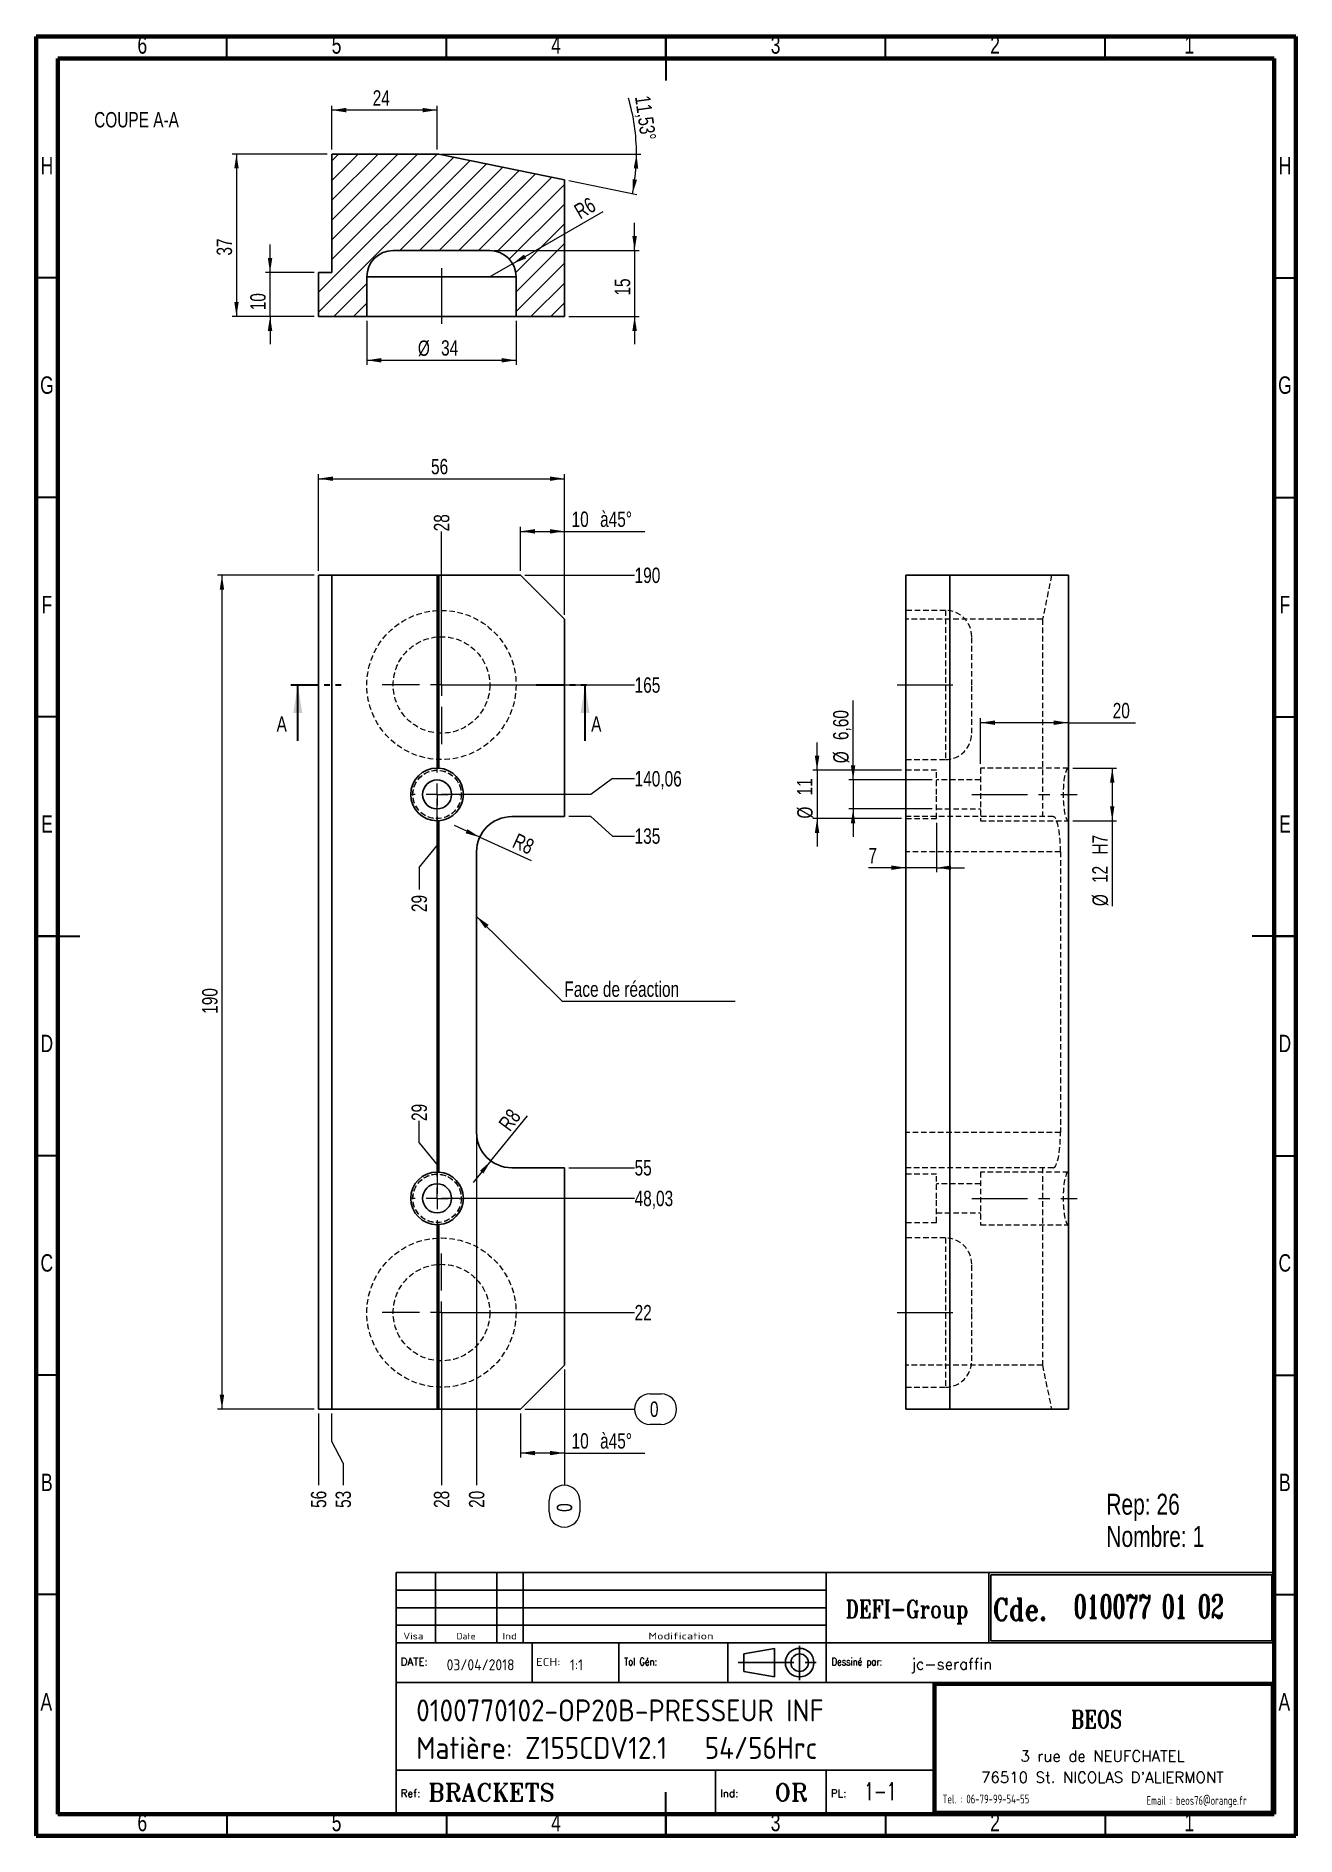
# Model space of a CAD drawing. Header units: millimetres. Extents: x 5 to 292, y 5 to 415.
import ezdxf

# ---------------------------------------------------------------- set-up
doc = ezdxf.new("R2010")
doc.units = ezdxf.units.MM
for name, pattern in [('CENTERX2', [20.32, 12.7, -2.54, 2.54, -2.54]), ('HIDDEN', [1.905, 1.27, -0.635]), ('PHANTOM', [12.7, 6.35, -1.27, 1.27, -1.27, 1.27, -1.27])]:
    doc.linetypes.add(name, pattern=pattern)
doc.layers.add('DIMENSIONS', color=176, linetype='Continuous')
doc.styles.add('SLDTEXTSTYLE0', font='TXT', dxfattribs={"width": 0.75})
doc.styles.add('SLDTEXTSTYLE1', font='ISOCP')
doc.styles.add('SLDTEXTSTYLE10', font='ISOCP', dxfattribs={"width": 1.147311})
doc.styles.add('SLDTEXTSTYLE11', font='ISOCP', dxfattribs={"width": 1.385904})
doc.styles.add('SLDTEXTSTYLE12', font='ISOCP', dxfattribs={"width": 1.246461})
doc.styles.add('SLDTEXTSTYLE13', font='ROMAND')
doc.styles.add('SLDTEXTSTYLE2', font='ROMANT', dxfattribs={"width": 0.8})
doc.styles.add('SLDTEXTSTYLE3', font='ISOCP', dxfattribs={"width": 0.8})
doc.styles.add('SLDTEXTSTYLE4', font='ROMANS', dxfattribs={"width": 0.8})
doc.styles.add('SLDTEXTSTYLE5', font='ROMANT')
doc.styles.add('SLDTEXTSTYLE6', font='ROMANS')
doc.styles.add('SLDTEXTSTYLE7', font='ROMANT', dxfattribs={"width": 0.65})
doc.styles.add('SLDTEXTSTYLE8', font='ISOCP', dxfattribs={"width": 1.446157})
doc.styles.add('SLDTEXTSTYLE9', font='ISOCP', dxfattribs={"width": 1.294402})
doc.dimstyles.new('SLDDIMSTYLE0', dxfattribs={"dimtxt": 3.5, "dimasz": 3.302, "dimexe": 0, "dimexo": 0.0625, "dimgap": 0.875, "dimtad": 0, "dimtih": 1, "dimtoh": 1, "dimdec": 0, "dimrnd": 1e-09, "dimdsep": 46, "dimtxsty": 'SLDTEXTSTYLE0', "dimblk1": 'NONE', "dimblk2": 'NONE', "dimsah": 1, "dimcen": 0.09, "dimadec": 0, "dimazin": 2, "dimtfac": 1, "dimtdec": 0, "dimtofl": 0, "dimtmove": 0, "dimatfit": 3, "dimldrblk": 'NONE', "dimfxl": 1, "dimfrac": 2, "dimtolj": 1, "dimtzin": 12, "dimarcsym": 0})
doc.dimstyles.new('SLDDIMSTYLE1', dxfattribs={"dimtxt": 3.5, "dimasz": 3.302, "dimexe": 0, "dimexo": 0.0625, "dimgap": 0.875, "dimtad": 0, "dimtih": 1, "dimtoh": 1, "dimrnd": 1e-09, "dimzin": 12, "dimdsep": 46, "dimtxsty": 'SLDTEXTSTYLE0', "dimblk1": 'NONE', "dimblk2": 'NONE', "dimsah": 1, "dimcen": 0.09, "dimadec": 0, "dimazin": 3, "dimtfac": 1, "dimtofl": 0, "dimtmove": 0, "dimatfit": 3, "dimldrblk": 'NONE', "dimfxl": 1, "dimfrac": 2, "dimtolj": 1, "dimtzin": 12, "dimarcsym": 0})
doc.dimstyles.new('SLDDIMSTYLE2', dxfattribs={"dimtxt": 3.5, "dimasz": 3.302, "dimexe": 0, "dimexo": 0.0625, "dimgap": 0.875, "dimtad": 1, "dimrnd": 1e-09, "dimzin": 12, "dimdsep": 46, "dimtxsty": 'SLDTEXTSTYLE0', "dimsah": 1, "dimcen": 0.09, "dimadec": 0, "dimazin": 3, "dimtfac": 1, "dimtofl": 0, "dimtmove": 0, "dimatfit": 3, "dimfxl": 1, "dimfrac": 2, "dimtolj": 1, "dimtzin": 12, "dimarcsym": 0})
doc.dimstyles.new('SLDDIMSTYLE3', dxfattribs={"dimtxt": 3.5, "dimasz": 3.302, "dimexe": 0, "dimexo": 0.0625, "dimgap": 0.875, "dimtad": 1, "dimrnd": 1e-09, "dimzin": 12, "dimdsep": 46, "dimtxsty": 'SLDTEXTSTYLE0', "dimsah": 1, "dimcen": 0, "dimadec": 0, "dimazin": 3, "dimtfac": 1, "dimtofl": 0, "dimtmove": 1, "dimatfit": 3, "dimfxl": 1, "dimfrac": 2, "dimtolj": 1, "dimtzin": 12, "dimarcsym": 0})
doc.dimstyles.new('SLDDIMSTYLE4', dxfattribs={"dimtxt": 0.18, "dimasz": 3.302, "dimexe": 0, "dimexo": 0.0625, "dimgap": 0, "dimtad": 0, "dimtih": 1, "dimtoh": 1, "dimdec": 0, "dimrnd": 1e-09, "dimzin": 0, "dimdsep": 46, "dimtxsty": 'Standard', "dimsah": 1, "dimcen": 0.09, "dimadec": 0, "dimazin": 0, "dimtfac": 3.302, "dimtdec": 0, "dimtofl": 0, "dimtmove": 0, "dimatfit": 3, "dimfxl": 1, "dimfrac": 2, "dimtolj": 1, "dimtzin": 0, "dimarcsym": 0})
doc.dimstyles.new('SLDDIMSTYLE5', dxfattribs={"dimtxt": 3.5, "dimasz": 3.302, "dimexe": 0, "dimexo": 0.0625, "dimgap": 0.875, "dimtad": 1, "dimrnd": 1e-09, "dimzin": 12, "dimdsep": 46, "dimtxsty": 'SLDTEXTSTYLE0', "dimsah": 1, "dimcen": 0, "dimadec": 0, "dimazin": 3, "dimtfac": 1, "dimtofl": 0, "dimtmove": 0, "dimatfit": 3, "dimfxl": 1, "dimfrac": 2, "dimtolj": 1, "dimtzin": 12, "dimarcsym": 0})
doc.dimstyles.new('SLDDIMSTYLE6', dxfattribs={"dimtxt": 3.5, "dimasz": 3.302, "dimexe": 0, "dimexo": 0.0625, "dimgap": 0.875, "dimtad": 1, "dimrnd": 1e-09, "dimzin": 12, "dimdsep": 46, "dimtxsty": 'SLDTEXTSTYLE0', "dimsah": 1, "dimcen": 0.09, "dimadec": 0, "dimazin": 3, "dimtfac": 1, "dimtmove": 0, "dimatfit": 0, "dimfxl": 1, "dimfrac": 2, "dimtolj": 1, "dimtzin": 12, "dimarcsym": 0})
doc.dimstyles.new('SLDDIMSTYLE7', dxfattribs={"dimtxt": 3.5, "dimasz": 3.302, "dimexe": 0, "dimexo": 0.0625, "dimgap": 0.875, "dimtad": 1, "dimdec": 4, "dimzin": 12, "dimdsep": 46, "dimtxsty": 'SLDTEXTSTYLE0', "dimsah": 1, "dimcen": 0.09, "dimazin": 3, "dimtfac": 1, "dimtofl": 0, "dimtmove": 0, "dimatfit": 3, "dimfxl": 1, "dimfrac": 2, "dimtolj": 1, "dimtzin": 12, "dimarcsym": 0})

msp = doc.modelspace()

# ---------------------------------------------------------------- texts
at = {"color": 7, "linetype": 'Continuous', "lineweight": 0, "attachment_point": 2, "style": 'SLDTEXTSTYLE0'}
for s, insert, char_height in [('6', (29.21004, 415.06015), 3.96875), ('5', (73.46004, 415.06015), 3.96875), ('4', (123.46004, 415.06015), 3.96875), ('3', (173.46004, 415.06015), 3.96875), ('2', (223.46004, 415.06015), 3.96875), ('1', (267.71004, 415.06015), 3.96875), ('COUPE A-A', (27.89533, 397.79203), 3.5), ('H', (7.49035, 387.56015), 3.96875), ('H', (289.49035, 387.56015), 3.96875), ('G', (7.48668, 337.56015), 3.96875), ('G', (289.48668, 337.56015), 3.96875), ('F', (7.45774, 287.56015), 3.96875), ('F', (289.45774, 287.56015), 3.96875), ('E', (7.50781, 237.56015), 3.96875), ('E', (289.50781, 237.56015), 3.96875), ('D', (7.45269, 187.56015), 3.96875), ('D', (289.45269, 187.56015), 3.96875), ('C', (7.45866, 137.56015), 3.96875), ('C', (289.45866, 137.56015), 3.96875), ('B', (7.4706, 87.56015), 3.96875), ('B', (289.4706, 87.56015), 3.96875), ('A', (7.33969, 37.56015), 3.96875), ('A', (289.33969, 37.56015), 3.96875), ('6', (29.21004, 10.06015), 3.96875), ('5', (73.46004, 10.06015), 3.96875), ('4', (123.46004, 10.06015), 3.96875), ('3', (173.46004, 10.06015), 3.96875), ('2', (223.46004, 10.06015), 3.96875), ('1', (267.71004, 10.06015), 3.96875)]:
    msp.add_mtext(s, dxfattribs=dict(at, insert=insert, char_height=char_height))
at = {"color": 7, "linetype": 'Continuous', "char_height": 3.5, "attachment_point": 1, "style": 'SLDTEXTSTYLE0'}
for insert in [(59.80149, 260.1113), (131.45005, 260.1113)]:
    msp.add_mtext('A', dxfattribs=dict(at, insert=insert))
at = {"layer": 'DIMENSIONS'}
for s, insert, char_height, attachment_point, style in [('DEFI-Group', (203.4195, 58.70072), 4, 2, 'SLDTEXTSTYLE2'), ('Cde.', (223, 59.12589), 5, 1, 'SLDTEXTSTYLE2'), ('010077 01 02', (241.37727, 59.93983), 5.2916667, 1, 'SLDTEXTSTYLE7'), ('Visa', (88.6551, 51.34751), 1.567052, 1, 'SLDTEXTSTYLE12'), ('Date', (100.82407, 51.28334), 1.492431, 1, 'SLDTEXTSTYLE10'), ('Ind', (111.25446, 51.28334), 1.492431, 1, 'SLDTEXTSTYLE11'), ('Modification', (144.48919, 51.34751), 1.5670523, 1, 'SLDTEXTSTYLE8'), ('DATE:', (88.03411, 45.59841), 1.727675, 1, 'SLDTEXTSTYLE6'), ('03/04/2018', (98.53289, 45.25347), 2.5, 1, 'SLDTEXTSTYLE1'), ('ECH:', (118.91066, 45.55991), 1.814059, 1, 'SLDTEXTSTYLE9'), ('1:1', (126.61977, 45.24035), 2.5, 1, 'SLDTEXTSTYLE1'), ('Tol Gén:', (138.95157, 45.59841), 1.727675, 1, 'SLDTEXTSTYLE4'), ('Dessiné par:', (186.22087, 45.59841), 1.7276752, 1, 'SLDTEXTSTYLE4'), ('jc-seraffin', (204.35515, 45.41997), 2.5, 1, 'SLDTEXTSTYLE5'), ('0100770102-OP20B-PRESSEUR INF', (91.60273, 36.10658), 5, 1, 'SLDTEXTSTYLE1'), ('BEOS', (246.57079, 33.59488), 4, 2, 'SLDTEXTSTYLE2'), ('Matière: Z155CDV12.1   54/56Hrc', (91.60273, 27.56351), 5, 1, 'SLDTEXTSTYLE1'), ('3 rue de NEUFCHATEL', (247.90924, 24.44835), 2.5, 2, 'SLDTEXTSTYLE13'), ('BRACKETS', (94.33673, 16.95138), 4, 1, 'SLDTEXTSTYLE5'), ('OR', (173.19394, 16.95138), 4, 1, 'SLDTEXTSTYLE5'), ('1-1', (193.65089, 17.17305), 4, 1, 'SLDTEXTSTYLE7'), ("76510 St. NICOLAS D'ALIERMONT", (247.90254, 19.62324), 2.5, 2, 'SLDTEXTSTYLE13'), ('Ref:', (88.03411, 15.59841), 1.727675, 1, 'SLDTEXTSTYLE6'), ('Ind:', (160.82565, 15.59841), 1.727675, 1, 'SLDTEXTSTYLE6'), ('PL:', (186.03411, 15.59841), 1.727675, 1, 'SLDTEXTSTYLE6'), ('Tel. : 06-79-99-54-55', (221.36027, 14.42858), 2, 2, 'SLDTEXTSTYLE3'), ('Email : beos76@orange.fr', (269.37248, 14.0972), 2, 2, 'SLDTEXTSTYLE3')]:
    msp.add_mtext(s, dxfattribs=dict(at, insert=insert, char_height=char_height, attachment_point=attachment_point, style=style))

# ---------------------------------------------------------------- blocks, each defined once
blk = doc.blocks.new('SW_NOTE_0')
at = {"color": 0, "linetype": 'Continuous', "lineweight": 0, "char_height": 4.763, "attachment_point": 1, "style": 'SLDTEXTSTYLE0'}
for s, insert in [('Rep: 26', (0, 6.14)), ('Nombre: 1', (0, -1.21))]:
    blk.add_mtext(s, dxfattribs=dict(at, insert=insert))
blk = doc.blocks.new('_D')
at = {"color": 7, "linetype": 'Continuous', "lineweight": 18}
for p, q in [((144.84, 105.75), (147.43, 105.75)), ((116.35, 102.26), (141.35, 102.26)), ((147.43, 98.77), (144.84, 98.77))]:
    blk.add_line(p, q, dxfattribs=at)
for centre, start, end in [((144.84, 102.26), 90, 270), ((147.43, 102.26), 270, 90)]:
    blk.add_arc(centre, 3.49, start, end, dxfattribs=at)
at = {"color": 7, "linetype": 'Continuous', "lineweight": 18, "insert": (144.84, 103.99), "char_height": 3.5, "attachment_point": 1, "style": 'SLDTEXTSTYLE0'}
blk.add_mtext('0', dxfattribs=at)
blk = doc.blocks.new('_None')
blk = doc.blocks.new('_D_1')
at = {"color": 7, "linetype": 'Continuous', "lineweight": 18}
blk.add_line((98.35, 124.26), (141.35, 124.26), dxfattribs=at)
at = {"color": 7, "linetype": 'Continuous', "lineweight": 18, "insert": (141.35, 125.99), "char_height": 3.5, "attachment_point": 1, "style": 'SLDTEXTSTYLE0'}
blk.add_mtext('22', dxfattribs=at)
blk = doc.blocks.new('_D_2')
at = {"color": 7, "linetype": 'Continuous', "lineweight": 18}
blk.add_line((97.35, 150.29), (141.35, 150.29), dxfattribs=at)
at = {"color": 7, "linetype": 'Continuous', "lineweight": 18, "insert": (141.35, 152.02), "char_height": 3.5, "attachment_point": 1, "style": 'SLDTEXTSTYLE0'}
blk.add_mtext('48,03', dxfattribs=at)
blk = doc.blocks.new('_D_3')
at = {"color": 7, "linetype": 'Continuous', "lineweight": 18}
blk.add_line((126.35, 157.26), (141.35, 157.26), dxfattribs=at)
at = {"color": 7, "linetype": 'Continuous', "lineweight": 18, "insert": (141.35, 158.99), "char_height": 3.5, "attachment_point": 1, "style": 'SLDTEXTSTYLE0'}
blk.add_mtext('55', dxfattribs=at)
blk = doc.blocks.new('_D_4')
at = {"color": 7, "linetype": 'Continuous', "lineweight": 18}
for p, q in [((131.35, 237.26), (126.35, 237.26)), ((136.35, 232.84), (131.35, 237.26)), ((136.35, 232.84), (141.35, 232.84))]:
    blk.add_line(p, q, dxfattribs=at)
at = {"color": 7, "linetype": 'Continuous', "lineweight": 18, "insert": (141.35, 234.57), "char_height": 3.5, "attachment_point": 1, "style": 'SLDTEXTSTYLE0'}
blk.add_mtext('135', dxfattribs=at)
blk = doc.blocks.new('_D_5')
at = {"color": 7, "linetype": 'Continuous', "lineweight": 18}
for p, q in [((131.35, 242.31), (97.35, 242.31)), ((136.35, 245.91), (131.35, 242.31)), ((136.35, 245.91), (141.35, 245.91))]:
    blk.add_line(p, q, dxfattribs=at)
at = {"color": 7, "linetype": 'Continuous', "lineweight": 18, "insert": (141.35, 247.64), "char_height": 3.5, "attachment_point": 1, "style": 'SLDTEXTSTYLE0'}
blk.add_mtext('140,06', dxfattribs=at)
blk = doc.blocks.new('_D_6')
at = {"color": 7, "linetype": 'Continuous', "lineweight": 18}
blk.add_line((98.35, 267.26), (141.35, 267.26), dxfattribs=at)
at = {"color": 7, "linetype": 'Continuous', "lineweight": 18, "insert": (141.35, 268.99), "char_height": 3.5, "attachment_point": 1, "style": 'SLDTEXTSTYLE0'}
blk.add_mtext('165', dxfattribs=at)
blk = doc.blocks.new('_D_7')
at = {"color": 7, "linetype": 'Continuous', "lineweight": 18}
blk.add_line((116.35, 292.26), (141.35, 292.26), dxfattribs=at)
at = {"color": 7, "linetype": 'Continuous', "lineweight": 18, "insert": (141.35, 293.99), "char_height": 3.5, "attachment_point": 1, "style": 'SLDTEXTSTYLE0'}
blk.add_mtext('190', dxfattribs=at)
blk = doc.blocks.new('_D_8')
at = {"color": 7, "linetype": 'Continuous', "lineweight": 18}
for p, q in [((125.35, 111.26), (125.35, 84.92)), ((121.86, 78.85), (121.86, 81.43)), ((128.84, 81.43), (128.84, 78.85))]:
    blk.add_line(p, q, dxfattribs=at)
for centre, start, end in [((125.35, 81.43), 0, 180), ((125.35, 78.85), 180, 0)]:
    blk.add_arc(centre, 3.49, start, end, dxfattribs=at)
at = {"color": 7, "linetype": 'Continuous', "lineweight": 18, "insert": (123.62, 78.85), "char_height": 3.5, "attachment_point": 1, "rotation": 90, "style": 'SLDTEXTSTYLE0'}
blk.add_mtext('0', dxfattribs=at)
blk = doc.blocks.new('_D_9')
at = {"color": 7, "linetype": 'Continuous', "lineweight": 18}
blk.add_line((105.35, 164.26), (105.35, 84.92), dxfattribs=at)
at = {"color": 7, "linetype": 'Continuous', "lineweight": 18, "insert": (103.62, 79.75), "char_height": 3.5, "attachment_point": 1, "rotation": 90, "style": 'SLDTEXTSTYLE0'}
blk.add_mtext('20', dxfattribs=at)
blk = doc.blocks.new('_D_10')
at = {"color": 7, "linetype": 'Continuous', "lineweight": 18}
blk.add_line((97.35, 268.26), (97.35, 302.26), dxfattribs=at)
at = {"color": 7, "linetype": 'Continuous', "lineweight": 18, "insert": (95.62, 302.26), "char_height": 3.5, "attachment_point": 1, "rotation": 90, "style": 'SLDTEXTSTYLE0'}
blk.add_mtext('28', dxfattribs=at)
blk = doc.blocks.new('_D_11')
at = {"color": 7, "linetype": 'Continuous', "lineweight": 18}
blk.add_line((97.35, 123.26), (97.35, 84.92), dxfattribs=at)
at = {"color": 7, "linetype": 'Continuous', "lineweight": 18, "insert": (95.62, 79.75), "char_height": 3.5, "attachment_point": 1, "rotation": 90, "style": 'SLDTEXTSTYLE0'}
blk.add_mtext('28', dxfattribs=at)
blk = doc.blocks.new('_D_12')
at = {"color": 7, "linetype": 'Continuous', "lineweight": 18}
for p, q in [((92.27, 162.91), (92.27, 167.91)), ((92.27, 162.91), (96.35, 157.91)), ((96.35, 157.91), (96.35, 151.29))]:
    blk.add_line(p, q, dxfattribs=at)
at = {"color": 7, "linetype": 'Continuous', "lineweight": 18, "insert": (90.54, 167.91), "char_height": 3.5, "attachment_point": 1, "rotation": 90, "style": 'SLDTEXTSTYLE0'}
blk.add_mtext('29', dxfattribs=at)
blk = doc.blocks.new('_D_13')
at = {"color": 7, "linetype": 'Continuous', "lineweight": 18}
for p, q in [((96.35, 230.68), (96.35, 241.31)), ((92.27, 225.68), (96.35, 230.68)), ((92.27, 225.68), (92.27, 220.68))]:
    blk.add_line(p, q, dxfattribs=at)
at = {"color": 7, "linetype": 'Continuous', "lineweight": 18, "insert": (90.54, 215.51), "char_height": 3.5, "attachment_point": 1, "rotation": 90, "style": 'SLDTEXTSTYLE0'}
blk.add_mtext('29', dxfattribs=at)
blk = doc.blocks.new('_D_14')
at = {"color": 7, "linetype": 'Continuous', "lineweight": 18}
for p, q in [((72.35, 94.92), (72.35, 101.26)), ((74.96, 89.92), (72.35, 94.92)), ((74.96, 89.92), (74.96, 84.92))]:
    blk.add_line(p, q, dxfattribs=at)
at = {"color": 7, "linetype": 'Continuous', "lineweight": 18, "insert": (73.23, 79.75), "char_height": 3.5, "attachment_point": 1, "rotation": 90, "style": 'SLDTEXTSTYLE0'}
blk.add_mtext('53', dxfattribs=at)
blk = doc.blocks.new('_D_15')
at = {"color": 7, "linetype": 'Continuous', "lineweight": 18}
blk.add_line((69.35, 101.26), (69.35, 84.92), dxfattribs=at)
at = {"color": 7, "linetype": 'Continuous', "lineweight": 18, "insert": (67.62, 79.75), "char_height": 3.5, "attachment_point": 1, "rotation": 90, "style": 'SLDTEXTSTYLE0'}
blk.add_mtext('56', dxfattribs=at)
blk = doc.blocks.new('_D_16')
at = {"color": 7, "linetype": 'Continuous', "lineweight": 18}
for p, q in [((115.35, 293.26), (115.35, 303.26)), ((115.35, 302.26), (125.35, 302.26)), ((125.35, 283.26), (125.35, 303.26)), ((125.35, 302.26), (143.7, 302.26))]:
    blk.add_line(p, q, dxfattribs=at)
for points in [[(115.35, 302.26), (118.65, 301.75), (118.65, 302.76)], [(125.35, 302.26), (122.05, 302.76), (122.05, 301.75)]]:
    blk.add_solid(points, dxfattribs=at)
at = {"color": 7, "linetype": 'Continuous', "lineweight": 18, "char_height": 3.5, "attachment_point": 1, "style": 'SLDTEXTSTYLE0'}
for s, insert in [('10', (127, 306.77)), ('à45°', (133.49, 306.77))]:
    blk.add_mtext(s, dxfattribs=dict(at, insert=insert))
blk = doc.blocks.new('_D_17')
at = {"color": 7, "linetype": 'Continuous', "lineweight": 18}
for q in [(100.29, 235.2), (117.77, 227.24)]:
    blk.add_line((106.07, 232.57), q, dxfattribs=at)
blk.add_solid([(106.07, 232.57), (103.27, 234.4), (102.85, 233.47)], dxfattribs=at)
at = {"color": 7, "linetype": 'Continuous', "lineweight": 18, "insert": (114.71, 233.6), "char_height": 3.5, "attachment_point": 1, "rotation": 335.5322, "style": 'SLDTEXTSTYLE0'}
blk.add_mtext('R8', dxfattribs=at)
blk = doc.blocks.new('_D_18')
at = {"color": 7, "linetype": 'Continuous', "lineweight": 18}
for q in [(116.98, 169.08), (104.59, 153.89)]:
    blk.add_line((108.61, 158.82), q, dxfattribs=at)
blk.add_solid([(108.61, 158.82), (106.12, 156.58), (106.91, 155.94)], dxfattribs=at)
at = {"color": 7, "linetype": 'Continuous', "lineweight": 18, "insert": (110.13, 167.39), "char_height": 3.5, "attachment_point": 1, "rotation": 53.6232, "style": 'SLDTEXTSTYLE0'}
blk.add_mtext('R8', dxfattribs=at)
blk = doc.blocks.new('_D_19')
at = {"color": 7, "linetype": 'Continuous', "lineweight": 18}
for p, q in [((125.35, 111.26), (125.35, 91.26)), ((115.35, 101.26), (115.35, 91.26)), ((125.35, 92.26), (115.35, 92.26)), ((125.35, 92.26), (143.7, 92.26))]:
    blk.add_line(p, q, dxfattribs=at)
for points in [[(115.35, 92.26), (118.65, 91.75), (118.65, 92.76)], [(125.35, 92.26), (122.05, 92.76), (122.05, 91.75)]]:
    blk.add_solid(points, dxfattribs=at)
at = {"color": 7, "linetype": 'Continuous', "lineweight": 18, "char_height": 3.5, "attachment_point": 1, "style": 'SLDTEXTSTYLE0'}
for s, insert in [('10', (127, 96.77)), ('à45°', (133.49, 96.77))]:
    blk.add_mtext(s, dxfattribs=dict(at, insert=insert))
blk = doc.blocks.new('_D_20')
at = {"color": 7, "linetype": 'Continuous', "lineweight": 18}
for p, q in [((68.35, 292.26), (46.35, 292.26)), ((47.35, 292.26), (47.35, 102.26)), ((68.35, 102.26), (46.35, 102.26))]:
    blk.add_line(p, q, dxfattribs=at)
for points in [[(47.35, 292.26), (46.84, 288.95), (47.86, 288.95)], [(47.35, 102.26), (47.86, 105.56), (46.84, 105.56)]]:
    blk.add_solid(points, dxfattribs=at)
at = {"color": 7, "linetype": 'Continuous', "lineweight": 18, "insert": (42.84, 192.33), "char_height": 3.5, "attachment_point": 1, "rotation": 90, "style": 'SLDTEXTSTYLE0'}
blk.add_mtext('190', dxfattribs=at)
blk = doc.blocks.new('_D_21')
at = {"color": 7, "linetype": 'Continuous', "lineweight": 18}
for p, q in [((69.35, 293.26), (69.35, 315.26)), ((69.35, 314.26), (125.35, 314.26)), ((125.35, 283.26), (125.35, 315.26))]:
    blk.add_line(p, q, dxfattribs=at)
for points in [[(69.35, 314.26), (72.65, 313.75), (72.65, 314.76)], [(125.35, 314.26), (122.05, 314.76), (122.05, 313.75)]]:
    blk.add_solid(points, dxfattribs=at)
at = {"color": 7, "linetype": 'Continuous', "lineweight": 18, "insert": (94.98, 318.77), "char_height": 3.5, "attachment_point": 1, "style": 'SLDTEXTSTYLE0'}
blk.add_mtext('56', dxfattribs=at)
blk = doc.blocks.new('SW_NOTE_1')
at = {"color": 0, "linetype": 'Continuous', "lineweight": 0}
blk.add_line((39.3, 0), (0, 0), dxfattribs=at)
at = {"color": 0, "linetype": 'Continuous', "lineweight": 0, "insert": (0.42, 4.55), "char_height": 3.5, "attachment_point": 1, "style": 'SLDTEXTSTYLE0'}
blk.add_mtext('Face de réaction', dxfattribs=at)
blk = doc.blocks.new('SW_CENTERMARKSYMBOL_0')
at = {"color": 0, "linetype": 'Continuous', "lineweight": 0}
for p, q in [((0, 5), (0, 5.8)), ((-5, 0), (-5.8, 0)), ((0, 0), (-2.5, 0)), ((0, 0), (0, 2.5)), ((0, 0), (0, -2.5)), ((0, 0), (2.5, 0)), ((5, 0), (5.8, 0)), ((0, -5), (0, -5.8))]:
    blk.add_line(p, q, dxfattribs=at)
blk = doc.blocks.new('SW_CENTERMARKSYMBOL_1')
at = {"color": 0, "linetype": 'Continuous', "lineweight": 0}
for p, q in [((0, 5), (0, 5.8)), ((-5, 0), (-5.8, 0)), ((0, 0), (-2.5, 0)), ((0, 0), (0, 2.5)), ((0, 0), (0, -2.5)), ((0, 0), (2.5, 0)), ((5, 0), (5.8, 0)), ((0, -5), (0, -5.8))]:
    blk.add_line(p, q, dxfattribs=at)
blk = doc.blocks.new('SW_CENTERMARKSYMBOL_2')
at = {"color": 0, "linetype": 'Continuous', "lineweight": 0}
for p, q in [((0, 5), (0, 13.5)), ((-5, 0), (-13.5, 0)), ((0, 0), (-2.5, 0)), ((0, 0), (0, 2.5)), ((0, 0), (0, -2.5)), ((0, 0), (2.5, 0)), ((5, 0), (13.5, 0)), ((0, -5), (0, -13.5))]:
    blk.add_line(p, q, dxfattribs=at)
blk = doc.blocks.new('SW_CENTERMARKSYMBOL_3')
at = {"color": 0, "linetype": 'Continuous', "lineweight": 0}
for p, q in [((0, 5), (0, 13.5)), ((-5, 0), (-13.5, 0)), ((0, 0), (-2.5, 0)), ((0, 0), (0, 2.5)), ((0, 0), (0, -2.5)), ((0, 0), (2.5, 0)), ((5, 0), (13.5, 0)), ((0, -5), (0, -13.5))]:
    blk.add_line(p, q, dxfattribs=at)
blk = doc.blocks.new('_D_22')
at = {"color": 7, "linetype": 'Continuous', "lineweight": 18}
for q in [(134.15, 375.13), (108.35, 360.23)]:
    blk.add_line((113.55, 363.23), q, dxfattribs=at)
blk.add_solid([(113.55, 363.23), (116.66, 364.44), (116.15, 365.32)], dxfattribs=at)
at = {"color": 7, "linetype": 'Continuous', "lineweight": 18, "insert": (127.2, 376.31), "char_height": 3.5, "attachment_point": 1, "rotation": 30, "style": 'SLDTEXTSTYLE0'}
blk.add_mtext('R6', dxfattribs=at)
blk = doc.blocks.new('_D_23')
at = {"color": 7, "linetype": 'Continuous', "lineweight": 18}
for p, q in [((141.35, 366.23), (141.35, 372.58)), ((109.35, 366.23), (142.35, 366.23)), ((141.35, 366.23), (141.35, 351.23)), ((126.35, 351.23), (142.35, 351.23)), ((141.35, 351.23), (141.35, 344.88))]:
    blk.add_line(p, q, dxfattribs=at)
for points in [[(141.35, 366.23), (141.86, 369.54), (140.84, 369.54)], [(141.35, 351.23), (140.84, 347.93), (141.86, 347.93)]]:
    blk.add_solid(points, dxfattribs=at)
at = {"color": 7, "linetype": 'Continuous', "lineweight": 18, "insert": (136.84, 355.97), "char_height": 3.5, "attachment_point": 1, "rotation": 90, "style": 'SLDTEXTSTYLE0'}
blk.add_mtext('15', dxfattribs=at)
blk = doc.blocks.new('_D_24')
at = {"color": 7, "linetype": 'Continuous', "lineweight": 18}
for p, q in [((97.35, 388.23), (142.78, 388.23)), ((126.33, 382.16), (141.84, 378.99))]:
    blk.add_line(p, q, dxfattribs=at)
for start, end in [(360, 16.374), (348.4653, 360)]:
    blk.add_arc((96.55, 388.23), 45.23, start, end, dxfattribs=at)
for points in [[(141.78, 388.23), (141.15, 384.95), (142.17, 384.92)], [(140.86, 379.19), (141.91, 382.36), (140.91, 382.53)]]:
    blk.add_solid(points, dxfattribs=at)
at = {"color": 7, "linetype": 'Continuous', "lineweight": 18, "insert": (144.89, 401.74), "char_height": 3.5, "attachment_point": 1, "rotation": 277.8826, "style": 'SLDTEXTSTYLE0'}
blk.add_mtext('11,53°', dxfattribs=at)
blk = doc.blocks.new('_D_25')
at = {"color": 7, "linetype": 'Continuous', "lineweight": 18}
for p, q in [((58.31, 361.23), (58.31, 367.58)), ((68.35, 361.23), (57.31, 361.23)), ((58.31, 351.23), (58.31, 361.23)), ((68.35, 351.23), (57.31, 351.23)), ((58.31, 351.23), (58.31, 344.88))]:
    blk.add_line(p, q, dxfattribs=at)
for points in [[(58.31, 361.23), (58.82, 364.54), (57.8, 364.54)], [(58.31, 351.23), (57.8, 347.93), (58.82, 347.93)]]:
    blk.add_solid(points, dxfattribs=at)
at = {"color": 7, "linetype": 'Continuous', "lineweight": 18, "insert": (53.8, 352.62), "char_height": 3.5, "attachment_point": 1, "rotation": 90, "style": 'SLDTEXTSTYLE0'}
blk.add_mtext('10', dxfattribs=at)
blk = doc.blocks.new('_D_26')
at = {"color": 7, "linetype": 'Continuous', "lineweight": 18}
for p, q in [((80.35, 350.23), (80.35, 340.23)), ((114.35, 350.23), (114.35, 340.23)), ((80.35, 341.23), (114.35, 341.23))]:
    blk.add_line(p, q, dxfattribs=at)
for points in [[(80.35, 341.23), (83.65, 340.73), (83.65, 341.74)], [(114.35, 341.23), (111.05, 341.74), (111.05, 340.73)]]:
    blk.add_solid(points, dxfattribs=at)
at = {"color": 7, "linetype": 'Continuous', "lineweight": 18, "char_height": 3.5, "attachment_point": 1, "style": 'SLDTEXTSTYLE0'}
for s, insert in [('%%c', (91.98, 345.75)), ('34', (97.26, 345.8))]:
    blk.add_mtext(s, dxfattribs=dict(at, insert=insert))
blk = doc.blocks.new('_D_27')
at = {"color": 7, "linetype": 'Continuous', "lineweight": 18}
for p, q in [((71.35, 388.23), (49.66, 388.23)), ((50.66, 388.23), (50.66, 351.23)), ((68.35, 351.23), (49.66, 351.23))]:
    blk.add_line(p, q, dxfattribs=at)
for points in [[(50.66, 388.23), (50.16, 384.93), (51.17, 384.93)], [(50.66, 351.23), (51.17, 354.54), (50.16, 354.54)]]:
    blk.add_solid(points, dxfattribs=at)
at = {"color": 7, "linetype": 'Continuous', "lineweight": 18, "insert": (46.15, 365.09), "char_height": 3.5, "attachment_point": 1, "rotation": 90, "style": 'SLDTEXTSTYLE0'}
blk.add_mtext('37', dxfattribs=at)
blk = doc.blocks.new('_D_28')
at = {"color": 7, "linetype": 'Continuous', "lineweight": 18}
for p, q in [((72.35, 389.23), (72.35, 399.23)), ((96.35, 398.23), (72.35, 398.23)), ((96.35, 389.23), (96.35, 399.23))]:
    blk.add_line(p, q, dxfattribs=at)
for points in [[(72.35, 398.23), (75.65, 397.73), (75.65, 398.74)], [(96.35, 398.23), (93.05, 398.74), (93.05, 397.73)]]:
    blk.add_solid(points, dxfattribs=at)
at = {"color": 7, "linetype": 'Continuous', "lineweight": 18, "insert": (81.69, 402.75), "char_height": 3.5, "attachment_point": 1, "style": 'SLDTEXTSTYLE0'}
blk.add_mtext('24', dxfattribs=at)
blk = doc.blocks.new('_D_29')
at = {"color": 7, "linetype": 'Continuous', "lineweight": 18}
for p, q in [((182.91, 247.81), (182.91, 254.16)), ((202.17, 247.81), (181.91, 247.81)), ((182.91, 247.81), (182.91, 236.81)), ((202.17, 236.81), (181.91, 236.81)), ((182.91, 236.81), (182.91, 230.46))]:
    blk.add_line(p, q, dxfattribs=at)
for points in [[(182.91, 247.81), (183.42, 251.12), (182.4, 251.12)], [(182.91, 236.81), (182.4, 233.51), (183.42, 233.51)]]:
    blk.add_solid(points, dxfattribs=at)
at = {"color": 7, "linetype": 'Continuous', "lineweight": 18, "char_height": 3.5, "attachment_point": 1, "rotation": 90, "style": 'SLDTEXTSTYLE0'}
for s, insert in [('11', (178.34, 242.09)), ('%%c', (178.4, 236.81))]:
    blk.add_mtext(s, dxfattribs=dict(at, insert=insert))
blk = doc.blocks.new('_D_30')
at = {"color": 7, "linetype": 'Continuous', "lineweight": 18}
for p, q in [((191.12, 245.61), (191.12, 263.75)), ((209.15, 245.61), (190.12, 245.61)), ((191.12, 245.61), (191.12, 239.01)), ((209.15, 239.01), (190.12, 239.01)), ((191.12, 239.01), (191.12, 232.66))]:
    blk.add_line(p, q, dxfattribs=at)
for points in [[(191.12, 245.61), (191.62, 248.92), (190.61, 248.92)], [(191.12, 239.01), (190.61, 235.71), (191.62, 235.71)]]:
    blk.add_solid(points, dxfattribs=at)
at = {"color": 7, "linetype": 'Continuous', "lineweight": 18, "char_height": 3.5, "attachment_point": 1, "rotation": 90, "style": 'SLDTEXTSTYLE0'}
for s, insert in [('6,60', (186.55, 254.7)), ('%%c', (186.6, 249.42))]:
    blk.add_mtext(s, dxfattribs=dict(at, insert=insert))
blk = doc.blocks.new('_D_31')
at = {"color": 7, "linetype": 'Continuous', "lineweight": 18}
for p, q in [((210.15, 235.81), (210.15, 224.62)), ((203.15, 225.62), (194.6, 225.62)), ((210.15, 225.62), (203.15, 225.62)), ((210.15, 225.62), (216.5, 225.62))]:
    blk.add_line(p, q, dxfattribs=at)
for points in [[(203.15, 225.62), (199.84, 226.13), (199.84, 225.11)], [(210.15, 225.62), (213.45, 225.11), (213.45, 226.13)]]:
    blk.add_solid(points, dxfattribs=at)
at = {"color": 7, "linetype": 'Continuous', "lineweight": 18, "insert": (194.6, 230.13), "char_height": 3.5, "attachment_point": 1, "style": 'SLDTEXTSTYLE0'}
blk.add_mtext('7', dxfattribs=at)
blk = doc.blocks.new('_D_32')
at = {"color": 7, "linetype": 'Continuous', "lineweight": 18}
for p, q in [((220.15, 249.31), (220.15, 259.66)), ((240.15, 258.66), (220.15, 258.66)), ((240.15, 258.66), (255.42, 258.66))]:
    blk.add_line(p, q, dxfattribs=at)
for points in [[(220.15, 258.66), (223.45, 258.15), (223.45, 259.17)], [(240.15, 258.66), (236.84, 259.17), (236.84, 258.15)]]:
    blk.add_solid(points, dxfattribs=at)
at = {"color": 7, "linetype": 'Continuous', "lineweight": 18, "insert": (250.25, 263.17), "char_height": 3.5, "attachment_point": 1, "style": 'SLDTEXTSTYLE0'}
blk.add_mtext('20', dxfattribs=at)
blk = doc.blocks.new('_D_33')
at = {"color": 7, "linetype": 'Continuous', "lineweight": 18}
for p, q in [((241.15, 248.31), (251.15, 248.31)), ((250.15, 248.31), (250.15, 236.31)), ((241.15, 236.31), (251.15, 236.31)), ((250.15, 236.31), (250.15, 216.86))]:
    blk.add_line(p, q, dxfattribs=at)
for points in [[(250.15, 248.31), (249.64, 245.01), (250.65, 245.01)], [(250.15, 236.31), (250.65, 239.62), (249.64, 239.62)]]:
    blk.add_solid(points, dxfattribs=at)
at = {"color": 7, "linetype": 'Continuous', "lineweight": 18, "char_height": 3.5, "attachment_point": 1, "rotation": 90, "style": 'SLDTEXTSTYLE0'}
for s, insert in [('H7', (245.58, 228.62)), ('12', (245.58, 222.14)), ('%%c', (245.63, 216.86))]:
    blk.add_mtext(s, dxfattribs=dict(at, insert=insert))

# ---------------------------------------------------------------- dimensions: what is measured, and where the dimension line sits
at = {"color": 7, "linetype": 'Continuous', "lineweight": 18}
for base, p1, p2, dimstyle, picture, middle in [((72.35037, 398.2335), (96.35037, 388.2335), (72.35037, 388.2335), 'SLDDIMSTYLE2', '_D_28', (84.27586, 398.2335)), ((125.35037, 314.25623), (69.35037, 292.25623), (125.35037, 282.25623), 'SLDDIMSTYLE2', '_D_21', (97.5682, 314.25623)), ((203.14572, 225.62032), (210.14572, 236.81429), (203.14572, 292.25623), 'SLDDIMSTYLE6', '_D_31', (195.8956, 225.62032)), ((220.14572, 258.66232), (240.14572, 292.25623), (220.14572, 248.31429), 'SLDDIMSTYLE2', '_D_32', (252.83589, 258.66232))]:
    dim = msp.add_linear_dim(base=base, p1=p1, p2=p2, dimstyle=dimstyle, dxfattribs=at)
    dim.commit()
    dim.dimension.update_dxf_attribs({"geometry": picture, "text_midpoint": middle, "dimtype": 160})
dim = msp.add_angular_dim_2l(base=(141.54876, 383.68882), line1=((96.35037, 388.2335), (72.35037, 388.2335)), line2=((125.35037, 382.35629), (96.75029, 388.1931)), dimstyle='SLDDIMSTYLE7', dxfattribs=at)
dim.commit()
dim.dimension.update_dxf_attribs({"geometry": '_D_24', "text_midpoint": (141.35037, 394.43584), "dimtype": 162})
for base, p1, p2, dimstyle, picture, middle in [((50.66375, 351.2335), (72.35037, 388.2335), (69.35037, 351.2335), 'SLDDIMSTYLE2', '_D_27', (50.66375, 367.68104)), ((141.35037, 351.2335), (108.35037, 366.2335), (125.35037, 351.2335), 'SLDDIMSTYLE6', '_D_23', (141.35037, 358.56088)), ((58.30797, 361.2335), (69.35037, 351.2335), (69.35037, 361.2335), 'SLDDIMSTYLE6', '_D_25', (58.30797, 355.20296)), ((47.35037, 102.25623), (69.35037, 292.25623), (69.35037, 102.25623), 'SLDDIMSTYLE2', '_D_20', (47.35037, 196.2086))]:
    dim = msp.add_linear_dim(base=base, p1=p1, p2=p2, angle=90, dimstyle=dimstyle, dxfattribs=at)
    dim.commit()
    dim.dimension.update_dxf_attribs({"geometry": picture, "text_midpoint": middle, "dimtype": 160})
for center, mpoint, dimstyle, picture, middle in [((108.35037, 360.2335), (113.54652, 363.2335), 'SLDDIMSTYLE5', '_D_22', (131.92251, 373.84289)), ((113.35037, 229.25623), (106.06881, 232.56969), 'SLDDIMSTYLE3', '_D_17', (115.30471, 228.36693)), ((113.35037, 165.25623), (108.60562, 158.81516), 'SLDDIMSTYLE3', '_D_18', (115.30471, 167.90929))]:
    dim = msp.add_radius_dim(center=center, mpoint=mpoint, dimstyle=dimstyle, dxfattribs=at)
    dim.commit()
    dim.dimension.update_dxf_attribs({"geometry": picture, "text_midpoint": middle, "dimtype": 164})
for base, p1, p2, text, picture, middle in [((114.35037, 341.2335), (80.35037, 351.2335), (114.35037, 351.2335), '%%c<>', '_D_26', (97.2036, 341.2335)), ((125.35037, 302.25623), (115.35037, 292.25623), (125.35037, 282.25623), '<> à45°', '_D_16', (135.35037, 302.25623)), ((115.35037, 92.25623), (125.35037, 112.25623), (115.35037, 102.25623), '<> à45°', '_D_19', (135.35037, 92.25623))]:
    dim = msp.add_linear_dim(base=base, p1=p1, p2=p2, text=text, dimstyle='SLDDIMSTYLE2', dxfattribs=at)
    dim.commit()
    dim.dimension.update_dxf_attribs({"geometry": picture, "text_midpoint": middle, "dimtype": 160})
for feature_location, offset, dtype, origin, dimstyle, picture, middle in [((97.35037, 267.25623), (0, 35), 1, (125.35037, 112.25623), 'SLDDIMSTYLE1', '_D_10', (97.35037, 304.84235)), ((115.35037, 292.25623), (26, 0), 0, (115.35037, 102.25623), 'SLDDIMSTYLE1', '_D_7', (145.22953, 292.25623)), ((97.35037, 267.25623), (44, 0), 0, (115.35037, 102.25623), 'SLDDIMSTYLE1', '_D_6', (145.22953, 267.25623)), ((96.35037, 242.31429), (45, 3.59118), 0, (115.35037, 102.25623), 'SLDDIMSTYLE1', '_D_5', (148.46217, 245.90546)), ((96.35037, 242.31429), (-4.08003, -21.63462), 1, (125.35037, 112.25623), 'SLDDIMSTYLE1', '_D_13', (92.27034, 218.09356)), ((125.35037, 237.25623), (16, -4.41975), 0, (115.35037, 102.25623), 'SLDDIMSTYLE1', '_D_4', (145.22953, 232.83648)), ((96.35037, 150.28727), (-4.08003, 17.622), 1, (125.35037, 112.25623), 'SLDDIMSTYLE1', '_D_12', (92.27034, 170.49539)), ((105.35037, 165.25623), (0, -80.33574), 1, (125.35037, 112.25623), 'SLDDIMSTYLE1', '_D_9', (105.35037, 82.33438)), ((125.35037, 157.25623), (16, 0), 0, (115.35037, 102.25623), 'SLDDIMSTYLE1', '_D_3', (143.93648, 157.25623)), ((96.35037, 150.28727), (45, 0), 0, (115.35037, 102.25623), 'SLDDIMSTYLE1', '_D_2', (147.16912, 150.28727)), ((97.35037, 124.25623), (0, -39.33574), 1, (125.35037, 112.25623), 'SLDDIMSTYLE1', '_D_11', (97.35037, 82.33438)), ((97.35037, 124.25623), (44, 0), 0, (115.35037, 102.25623), 'SLDDIMSTYLE1', '_D_1', (143.93648, 124.25623)), ((69.35037, 102.25623), (0, -17.33574), 1, (125.35037, 112.25623), 'SLDDIMSTYLE1', '_D_15', (69.35037, 82.33438)), ((72.35037, 102.25623), (2.61181, -17.33574), 1, (125.35037, 112.25623), 'SLDDIMSTYLE1', '_D_14', (74.96218, 82.33438)), ((125.3503667482, 112.2562347188), (0, -27.3357438366), 1, (125.3503667482, 112.2562347188), 'SLDDIMSTYLE0', '_D_8', (125.3503667482, 80.1383729789)), ((115.3503667482, 102.2562347188), (26, 0), 0, (115.3503667482, 102.2562347188), 'SLDDIMSTYLE0', '_D', (146.1324846514, 102.2562347188))]:
    dim = msp.add_ordinate_dim(feature_location=feature_location, offset=offset, dtype=dtype, origin=origin, dimstyle=dimstyle, dxfattribs=at)
    dim.commit()
    dim.dimension.update_dxf_attribs({"geometry": picture, "text_midpoint": middle})
for base, p1, p2, text, dimstyle, picture, middle in [((191.11594, 239.01429), (210.14572, 245.61429), (210.14572, 239.01429), '%%c<>', 'SLDDIMSTYLE6', '_D_30', (191.11594, 256.58421)), ((182.90739, 236.81429), (203.17072, 247.81429), (203.17072, 236.81429), '%%c<>', 'SLDDIMSTYLE6', '_D_29', (182.90739, 242.03742)), ((250.14572, 236.31429), (240.14572, 248.31429), (240.14572, 236.31429), '%%c<> H7', 'SLDDIMSTYLE2', '_D_33', (250.14572, 225.62032))]:
    dim = msp.add_linear_dim(base=base, p1=p1, p2=p2, angle=90, text=text, dimstyle=dimstyle, dxfattribs=at)
    dim.commit()
    dim.dimension.update_dxf_attribs({"geometry": picture, "text_midpoint": middle, "dimtype": 160})

# ---------------------------------------------------------------- hatches: boundary and pattern name
at = {"linetype": 'Continuous', "lineweight": 18}
h = msp.add_hatch(dxfattribs=at)
h.set_pattern_fill('ANSI31', style=0)
edge = h.paths.add_edge_path(flags=0)
edge.add_line((114.35037, 360.2335), (114.35037, 351.2335))
edge.add_line((114.35037, 351.2335), (125.35037, 351.2335))
edge.add_line((125.35037, 351.2335), (125.35037, 382.35629))
edge.add_line((125.35037, 382.35629), (96.75029, 388.1931))
edge.add_arc((96.35037, 386.2335), 2, 78.4652577, 90)
edge.add_line((96.35037, 388.2335), (72.35037, 388.2335))
edge.add_line((72.35037, 388.2335), (72.35037, 361.2335))
edge.add_line((72.35037, 361.2335), (69.35037, 361.2335))
edge.add_line((69.35037, 361.2335), (69.35037, 351.2335))
edge.add_line((69.35037, 351.2335), (80.35037, 351.2335))
edge.add_line((80.35037, 351.2335), (80.35037, 360.2335))
edge.add_arc((86.35037, 360.2335), 6, 90, 180, ccw=False)
edge.add_line((86.35037, 366.2335), (108.35037, 366.2335))
edge.add_arc((108.35037, 360.2335), 6, 0, 90, ccw=False)

# ---------------------------------------------------------------- linework, layer by layer
at = {"color": 7, "linetype": 'Continuous', "lineweight": 70}
for p, q in [((5, 5), (5, 415)), ((5, 415), (292, 415)), ((292, 415), (292, 5)), ((10, 10), (10, 410)), ((10, 410), (287, 410)), ((287, 410), (287, 10)), ((287, 10), (10, 10)), ((292, 5), (5, 5))]:
    msp.add_line(p, q, dxfattribs=at)
at = {"color": 7, "linetype": 'Continuous', "lineweight": 35}
for p, q in [((48.5, 410), (48.5, 415)), ((98.5, 410), (98.5, 415)), ((148.5, 415.001), (148.5, 404.999)), ((148.5, 410), (148.5, 415)), ((198.5, 410), (198.5, 415)), ((248.5, 410), (248.5, 415)), ((10, 360), (5, 360)), ((287, 360), (292, 360)), ((10, 310), (5, 310)), ((287, 310), (292, 310)), ((64.63037, 254.55623), (64.63037, 267.25623)), ((130.07037, 254.55623), (130.07037, 267.25623)), ((10, 260), (5, 260)), ((287, 260), (292, 260)), ((4.999, 210), (15.001, 210)), ((10, 210), (5, 210)), ((292.001, 210), (281.999, 210)), ((287, 210), (292, 210)), ((10, 160), (5, 160)), ((287, 160), (292, 160)), ((10, 110), (5, 110)), ((287, 110), (292, 110)), ((10, 60), (5, 60)), ((287, 60), (292, 60)), ((148.5, 4.999), (148.5, 15.001)), ((48.5, 10), (48.5, 5)), ((98.5, 10), (98.5, 5)), ((148.5, 10), (148.5, 5)), ((198.5, 10), (198.5, 5)), ((248.5, 10), (248.5, 5))]:
    msp.add_line(p, q, dxfattribs=at)
at = {"color": 7, "linetype": 'Continuous', "lineweight": 25}
for p, q in [((72.35037, 388.2335), (72.35037, 361.2335)), ((96.35037, 388.2335), (72.35037, 388.2335)), ((125.35037, 382.35629), (96.75029, 388.1931)), ((125.35037, 351.2335), (125.35037, 382.35629)), ((108.35037, 366.2335), (86.35037, 366.2335)), ((69.35037, 361.2335), (72.35037, 361.2335)), ((69.35037, 351.2335), (69.35037, 361.2335)), ((114.35037, 360.2335), (80.35037, 360.2335)), ((80.35037, 351.2335), (80.35037, 360.2335)), ((114.35037, 360.2335), (114.35037, 351.2335)), ((69.35037, 351.2335), (80.35037, 351.2335)), ((80.35037, 351.2335), (114.35037, 351.2335)), ((114.35037, 351.2335), (125.35037, 351.2335)), ((69.35037, 292.25623), (69.35037, 102.25623)), ((69.35037, 292.25623), (72.35037, 292.25623)), ((72.35037, 292.25623), (72.35037, 102.25623)), ((72.35037, 292.25623), (96.35037, 292.25623)), ((96.35037, 292.25623), (96.35037, 248.31429)), ((96.35037, 292.25623), (96.75029, 292.25623)), ((96.75029, 292.25623), (96.75029, 248.30095)), ((96.75029, 292.25623), (115.35037, 292.25623)), ((115.35037, 292.25623), (125.35037, 282.25623)), ((203.14572, 292.25623), (203.14572, 102.25623)), ((203.14572, 292.25623), (213.14572, 292.25623)), ((213.14572, 292.25623), (213.14572, 102.25623)), ((240.14572, 292.25623), (213.14572, 292.25623)), ((240.14572, 292.25623), (240.14572, 102.25623)), ((125.35037, 282.25623), (125.35037, 237.25623)), ((96.35037, 236.31429), (96.35037, 156.28727)), ((96.75029, 236.32763), (96.75029, 156.27393)), ((125.35037, 237.25623), (113.35037, 237.25623)), ((105.35037, 229.25623), (105.35037, 165.25623)), ((113.35037, 157.25623), (125.35037, 157.25623)), ((125.35037, 157.25623), (125.35037, 112.25623)), ((96.35037, 144.28727), (96.35037, 102.25623)), ((96.75029, 144.30062), (96.75029, 102.25623)), ((125.35037, 112.25623), (115.35037, 102.25623)), ((72.35037, 102.25623), (69.35037, 102.25623)), ((72.35037, 102.25623), (96.35037, 102.25623)), ((96.35037, 102.25623), (96.75029, 102.25623)), ((96.75029, 102.25623), (115.35037, 102.25623)), ((213.14572, 102.25623), (203.14572, 102.25623)), ((240.14572, 102.25623), (213.14572, 102.25623))]:
    msp.add_line(p, q, dxfattribs=at)
at = {"color": 7, "linetype": 'CENTERX2', "lineweight": 18}
for p, q in [((97.35037, 362.2335), (97.35037, 349.2335)), ((201.14572, 267.25623), (214.14572, 267.25623)), ((218.14572, 242.31429), (242.14572, 242.31429)), ((218.14572, 150.28727), (242.14572, 150.28727)), ((201.14572, 124.25623), (214.14572, 124.25623))]:
    msp.add_line(p, q, dxfattribs=at)
at = {"color": 7, "linetype": 'HIDDEN', "lineweight": 18}
for p, q in [((236.30935, 292.25623), (234.26852, 282.25623)), ((240.10533, 292.25623), (240.10533, 248.30095)), ((212.14572, 284.25623), (203.14572, 284.25623)), ((212.14572, 284.25183), (212.14572, 250.26064)), ((234.26852, 282.25623), (203.14572, 282.25623)), ((234.26852, 282.25623), (234.26852, 237.25623)), ((218.14572, 267.25623), (218.14572, 278.25623)), ((218.14572, 256.25623), (218.14572, 267.25623)), ((203.14572, 250.25623), (212.14572, 250.25623)), ((203.17072, 247.81429), (203.14572, 247.83929)), ((203.17072, 242.31429), (203.17072, 247.81429)), ((210.14572, 247.81429), (203.17072, 247.81429)), ((210.14572, 242.31429), (210.14572, 247.81429)), ((220.14572, 248.31429), (220.14572, 236.31429)), ((240.14572, 248.31429), (220.14572, 248.31429)), ((203.17072, 236.81429), (203.17072, 242.31429)), ((220.14572, 245.61429), (210.14572, 245.61429)), ((210.14572, 236.81429), (210.14572, 242.31429)), ((210.14572, 239.01429), (220.14572, 239.01429)), ((236.71752, 237.25623), (203.14572, 237.25623)), ((203.14572, 236.78929), (203.17072, 236.81429)), ((203.17072, 236.81429), (210.14572, 236.81429)), ((220.14572, 236.31429), (240.14572, 236.31429)), ((240.10533, 236.32763), (240.10533, 156.27393)), ((238.35019, 229.25623), (203.14572, 229.25623)), ((238.35019, 229.25623), (238.35019, 165.25623)), ((238.35019, 165.25623), (203.14572, 165.25623)), ((236.71752, 157.25623), (203.14572, 157.25623)), ((220.14572, 156.28727), (220.14572, 144.28727)), ((240.14572, 156.28727), (220.14572, 156.28727)), ((234.26852, 157.25623), (234.26852, 112.25623)), ((203.17072, 155.78727), (203.14572, 155.81227)), ((203.17072, 150.28727), (203.17072, 155.78727)), ((210.14572, 155.78727), (203.17072, 155.78727)), ((210.14572, 150.28727), (210.14572, 155.78727)), ((220.14572, 153.58727), (210.14572, 153.58727)), ((203.17072, 144.78727), (203.17072, 150.28727)), ((210.14572, 144.78727), (210.14572, 150.28727)), ((203.14572, 144.76227), (203.17072, 144.78727)), ((203.17072, 144.78727), (210.14572, 144.78727)), ((210.14572, 146.98727), (220.14572, 146.98727)), ((220.14572, 144.28727), (240.14572, 144.28727)), ((240.10533, 144.30062), (240.10533, 102.25623)), ((212.14572, 141.25623), (203.14572, 141.25623)), ((212.14572, 141.25183), (212.14572, 107.26064)), ((218.14572, 124.25623), (218.14572, 135.25623)), ((218.14572, 113.25623), (218.14572, 124.25623)), ((234.26852, 112.25623), (203.14572, 112.25623)), ((234.26852, 112.25623), (236.30935, 102.25623)), ((203.14572, 107.25623), (212.14572, 107.25623))]:
    msp.add_line(p, q, dxfattribs=at)
at = {"color": 7, "linetype": 'PHANTOM', "lineweight": 35}
for p, q in [((63.04287, 267.25623), (75.74922, 267.25623)), ((118.95787, 267.25623), (131.65787, 267.25623))]:
    msp.add_line(p, q, dxfattribs=at)
at = {"color": 7, "linetype": 'HIDDEN', "lineweight": 18}
for centre, radius in [((97.35037, 267.25623), 17), ((97.35037, 267.25623), 11), ((96.35037, 242.31429), 5.525), ((96.35037, 242.31429), 5.5), ((96.35037, 150.28727), 5.525), ((96.35037, 150.28727), 5.5), ((97.35037, 124.25623), 17), ((97.35037, 124.25623), 11)]:
    msp.add_circle(centre, radius, dxfattribs=at)
at = {"color": 7, "linetype": 'Continuous', "lineweight": 25}
for centre in [(96.35037, 242.31429), (96.35037, 150.28727)]:
    msp.add_circle(centre, 3.3, dxfattribs=at)
for centre, radius, start, end in [((96.35037, 386.2335), 2, 78.4652577, 90), ((86.35037, 360.2335), 6, 90, 180), ((108.35037, 360.2335), 6, 0, 90), ((96.35037, 242.31429), 6, 90, 270), ((96.35037, 242.31429), 6, 273.8218281, 86.1781719), ((113.35037, 229.25623), 8, 90, 180), ((113.35037, 165.25623), 8, 180, 270), ((96.35037, 150.28727), 6, 90, 270), ((96.35037, 150.28727), 6, 273.8218281, 86.1781719)]:
    msp.add_arc(centre, radius, start, end, dxfattribs=at)
at = {"color": 7, "linetype": 'HIDDEN', "lineweight": 18}
for centre, start, end in [((212.14572, 278.25623), 0, 90), ((212.14572, 256.25623), 270, 0), ((212.14572, 135.25623), 0, 90), ((212.14572, 113.25623), 270, 0)]:
    msp.add_arc(centre, 6, start, end, dxfattribs=at)
for centre, major_axis, start_param, end_param in [((240.18695, 242.31429), (0, 6), 0.066703484, 3.07488917), ((236.71752, 229.25623), (0, 8), 4.71238898, 6.283185307), ((236.71752, 165.25623), (0, 8), 3.141592654, 4.71238898), ((240.18695, 150.28727), (0, 6), 0.066703484, 3.07488917)]:
    msp.add_ellipse(centre, major_axis=major_axis, ratio=0.204083844, start_param=start_param, end_param=end_param, dxfattribs=at)
at = {"color": 7, "linetype": 'Continuous', "lineweight": 25}
for points in [[(96.35037, 248.31429), (96.48518, 248.31429), (96.61849, 248.30975), (96.75029, 248.30095)], [(96.75029, 236.32763), (96.61849, 236.31883), (96.48518, 236.31429), (96.35037, 236.31429)], [(96.35037, 156.28727), (96.48518, 156.28727), (96.61849, 156.28273), (96.75029, 156.27393)], [(96.75029, 144.30062), (96.61849, 144.29181), (96.48518, 144.28727), (96.35037, 144.28727)]]:
    msp.add_open_spline(points, degree=3, dxfattribs=at)
at = {"color": 7, "linetype": 'Continuous', "lineweight": 35}
for points in [[(64.63037, 267.25623), (63.61437, 260.90623), (65.64637, 260.90623)], [(130.07037, 267.25623), (129.05437, 260.90623), (131.08637, 260.90623)]]:
    msp.add_solid(points, dxfattribs=at)
at = {"layer": 'DIMENSIONS', "color": 3}
for p, q in [((185, 65), (87, 65)), ((96, 49), (96, 65)), ((110, 49), (110, 65)), ((116, 49), (116, 65)), ((87, 61), (185, 61)), ((185, 57), (87, 57)), ((87, 53), (185, 53))]:
    msp.add_line(p, q, dxfattribs=at)
at = {"layer": 'DIMENSIONS', "color": 6}
for p, q in [((87, 65), (87, 10)), ((287, 10), (287, 65)), ((287, 40), (209.38409, 40)), ((209.38409, 40), (209.38409, 10)), ((286.8, 39.8), (209.58409, 39.8)), ((209.58409, 39.8), (209.58409, 10.2)), ((286.6, 39.6), (209.78409, 39.6)), ((209.78409, 39.6), (209.78409, 10.4)), ((286.4, 39.4), (209.98409, 39.4)), ((209.98409, 39.4), (209.98409, 10.6)), ((286.4, 10.6), (286.4, 39.4)), ((286.6, 10.4), (286.6, 39.6)), ((286.8, 10.2), (286.8, 39.8)), ((87, 10), (287, 10)), ((209.58409, 10.2), (286.8, 10.2)), ((209.78409, 10.4), (286.6, 10.4)), ((209.98409, 10.6), (286.4, 10.6))]:
    msp.add_line(p, q, dxfattribs=at)
at = {"layer": 'DIMENSIONS', "color": 1}
for p, q in [((287, 65), (185, 65)), ((185, 49), (185, 65)), ((222, 49), (222, 65)), ((222.5, 49.5), (222.5, 64.5)), ((222.5, 64.5), (286.5, 64.5)), ((286.5, 64.5), (286.5, 49.5)), ((286.5, 49.5), (222.5, 49.5)), ((87, 49), (287, 49)), ((118, 49), (118, 40)), ((137.73069, 49), (137.73069, 40)), ((162.62034, 49), (162.62034, 40)), ((185, 49), (185, 40)), ((209.38409, 40), (87, 40)), ((209.38409, 20), (87, 20)), ((159.79154, 20), (159.79154, 10)), ((185, 20), (185, 10))]:
    msp.add_line(p, q, dxfattribs=at)
at = {"layer": 'DIMENSIONS'}
for p, q in [((222.5, 49.5), (222.5, 64.5)), ((222.5, 64.5), (286.5, 64.5)), ((286.5, 64.5), (286.5, 49.5)), ((286.5, 49.5), (222.5, 49.5))]:
    msp.add_line(p, q, dxfattribs=at)
at = {"layer": 'DIMENSIONS', "color": 7}
for p, q in [((173.24368, 47.75), (166.24368, 46.5)), ((166.24368, 46.5), (166.24368, 42.5)), ((173.24368, 41.25), (173.24368, 47.75)), ((166.24368, 42.5), (173.24368, 41.25))]:
    msp.add_line(p, q, dxfattribs=at)
at = {"layer": 'DIMENSIONS', "color": 3, "linetype": 'CENTERX2'}
for p, q in [((178.93393, 48.34798), (178.93393, 40.51332)), ((164.94646, 44.5), (183.20111, 44.5))]:
    msp.add_line(p, q, dxfattribs=at)
at = {"layer": 'DIMENSIONS', "color": 7}
for radius in [3.25, 2]:
    msp.add_circle((178.93393, 44.5), radius, dxfattribs=at)

# ---------------------------------------------------------------- block references
at = {"color": 7, "linetype": 'Continuous', "lineweight": 0}
for name, p in [('SW_CENTERMARKSYMBOL_2', (97.35037, 267.25623)), ('SW_CENTERMARKSYMBOL_1', (96.35037, 242.31429)), ('SW_NOTE_1', (124.92787, 195.14831)), ('SW_CENTERMARKSYMBOL_0', (96.35037, 150.28727)), ('SW_CENTERMARKSYMBOL_3', (97.35037, 124.25623)), ('SW_NOTE_0', (248.79941, 76.83853))]:
    msp.add_blockref(name, p, dxfattribs=at)

msp.set_redraw_order([(e.dxf.handle, doc.entitydb.next_handle()) for e in msp.query("TEXT MTEXT ATTDEF DIMENSION ARC_DIMENSION")])  # texts and dimensions are drawn at this point

# ---------------------------------------------------------------- leaders
at = {"color": 7, "linetype": 'Continuous', "lineweight": 0}
msp.add_leader([(105.35037, 214.53483), (124.92787, 195.14831)], dimstyle='SLDDIMSTYLE4', dxfattribs=at)

doc.saveas('drawing.dxf')
